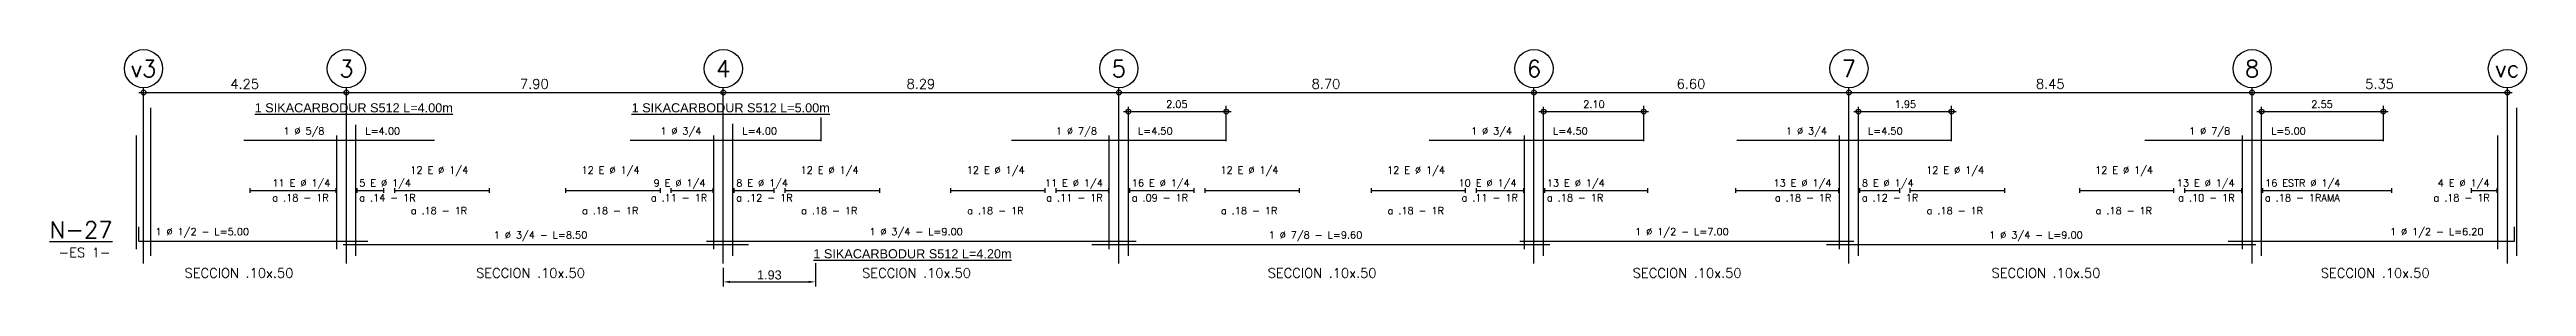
# Model space of a CAD drawing. Header units: millimetres. Extents: x 1 to 301, y -42 to 59.
# Drawn here: x 16.7 to 68.7, y -40.7 to -35.7 of the extents above; entities that cross this region are included whole.
import ezdxf
from ezdxf.enums import TextEntityAlignment as Align

# ---------------------------------------------------------------- set-up
doc = ezdxf.new("R2010")
doc.units = ezdxf.units.MM
doc.header["$LTSCALE"] = 0.0003
doc.header["$PDMODE"] = 34
doc.header["$PDSIZE"] = 0.1
for name, color, linetype in [('SIM-ACHURADOS', 8, 'Continuous'), ('SIM-COTAS', 1, 'Continuous'), ('SIM-FIBRACARB', 4, 'Continuous')]:
    doc.layers.add(name, color=color, linetype=linetype)
doc.styles.add('ARIAL EE', font='arial.ttf')
doc.styles.add('P140', font='SIMPLEX', dxfattribs={"height": 0.35})
doc.styles.add('P60', font='SIMPLEX', dxfattribs={"height": 0.16})
doc.styles.add('P80', font='SIMPLEX', dxfattribs={"height": 0.2})
doc.dimstyles.new('RE - STANDAR', dxfattribs={"dimtxt": 0.002, "dimasz": 0.0015, "dimexe": 0.001, "dimexo": 0.001, "dimgap": 0.0005, "dimtad": 1, "dimzin": 4, "dimdsep": 46, "dimtxsty": 'ARIAL EE', "dimcen": -0.001, "dimclrd": 256, "dimclre": 256, "dimclrt": 2, "dimadec": 0, "dimazin": 0, "dimtfac": 1, "dimtix": 1, "dimtofl": 0, "dimtmove": 1, "dimatfit": 0, "dimfxl": 0.0015, "dimtolj": 1, "dimtzin": 4, "dimlwd": -1, "dimlwe": -1, "dimarcsym": 0})

msp = doc.modelspace()

# ---------------------------------------------------------------- texts
at = {"layer": 'SIM-ACHURADOS', "style": 'P140'}
for s, p in [('v3', (18.718, -36.135)), ('3', (22.968, -36.135)), ('4', (30.868, -36.135)), ('5', (39.158, -36.135)), ('6', (47.858, -36.135)), ('7', (54.458, -36.135)), ('8', (62.908, -36.135)), ('vc', (68.258, -36.135))]:
    msp.add_text(s, height=0.35, dxfattribs=at).set_placement(p, align=Align.MIDDLE)
at = {"layer": 'SIM-ACHURADOS'}
for s, height, style, p in [('4.25', 0.2, 'P80', (20.538, -36.555)), ('7.90', 0.2, 'P80', (26.608, -36.555)), ('8.29', 0.2, 'P80', (34.708, -36.555)), ('2.05', 0.15, 'P60', (40.148, -36.955)), ('8.70', 0.2, 'P80', (43.198, -36.555)), ('2.10', 0.15, 'P60', (48.888, -36.955)), ('6.60', 0.2, 'P80', (50.848, -36.555)), ('1.95', 0.15, 'P60', (55.418, -36.955)), ('8.45', 0.2, 'P80', (58.378, -36.555)), ('2.55', 0.15, 'P60', (64.148, -36.955)), ('5.35', 0.2, 'P80', (65.278, -36.555)), ('1 %%c 5/8', 0.15, 'P60', (21.648, -37.515)), ('L=4.00', 0.15, 'P60', (23.368, -37.515)), ('1 %%c 3/4', 0.15, 'P60', (29.548, -37.515)), ('L=4.00', 0.15, 'P60', (31.268, -37.515)), ('1 %%c 7/8', 0.15, 'P60', (37.838, -37.515)), ('L=4.50', 0.15, 'P60', (39.558, -37.515)), ('1 %%c 3/4', 0.15, 'P60', (46.538, -37.515)), ('L=4.50', 0.15, 'P60', (48.258, -37.515)), ('1 %%c 3/4', 0.15, 'P60', (53.138, -37.515)), ('L=4.50', 0.15, 'P60', (54.858, -37.515)), ('1 %%c 7/8', 0.15, 'P60', (61.588, -37.515)), ('L=5.00', 0.15, 'P60', (63.308, -37.515)), ('12 E %%c 1/4', 0.15, 'P60', (24.308, -38.335)), ('12 E %%c 1/4', 0.15, 'P60', (27.898, -38.335)), ('12 E %%c 1/4', 0.15, 'P60', (32.488, -38.335)), ('12 E %%c 1/4', 0.15, 'P60', (35.968, -38.335)), ('12 E %%c 1/4', 0.15, 'P60', (41.288, -38.335)), ('12 E %%c 1/4', 0.15, 'P60', (44.778, -38.335)), ('12 E %%c 1/4', 0.15, 'P60', (56.078, -38.335)), ('12 E %%c 1/4', 0.15, 'P60', (59.618, -38.335)), ('a .18 - 1R', 0.15, 'P60', (21.418, -38.915)), ('11 E %%c 1/4', 0.15, 'P60', (21.418, -38.605)), ('5 E %%c 1/4', 0.15, 'P60', (23.238, -38.605)), ('a .14 - 1R', 0.15, 'P60', (23.238, -38.915)), ('a .11 - 1R', 0.15, 'P60', (29.348, -38.915)), ('9 E %%c 1/4', 0.15, 'P60', (29.408, -38.605)), ('8 E %%c 1/4', 0.15, 'P60', (31.138, -38.605)), ('a .12 - 1R', 0.15, 'P60', (31.138, -38.915)), ('11 E %%c 1/4', 0.15, 'P60', (37.608, -38.605)), ('a .11 - 1R', 0.15, 'P60', (37.638, -38.915)), ('a .09 - 1R', 0.15, 'P60', (39.428, -38.915)), ('16 E %%c 1/4', 0.15, 'P60', (39.428, -38.605)), ('10 E %%c 1/4', 0.15, 'P60', (46.278, -38.605)), ('a .11 - 1R', 0.15, 'P60', (46.338, -38.915)), ('a .18 - 1R', 0.15, 'P60', (48.128, -38.915)), ('13 E %%c 1/4', 0.15, 'P60', (48.128, -38.605)), ('13 E %%c 1/4', 0.15, 'P60', (52.878, -38.605)), ('a .18 - 1R', 0.15, 'P60', (52.908, -38.915)), ('8 E %%c 1/4', 0.15, 'P60', (54.728, -38.605)), ('a .12 - 1R', 0.15, 'P60', (54.728, -38.915)), ('13 E %%c 1/4', 0.15, 'P60', (61.328, -38.605)), ('a .10 - 1R', 0.15, 'P60', (61.358, -38.915)), ('a .18 - 1RAMA', 0.15, 'P60', (63.178, -38.915)), ('16 ESTR %%c 1/4', 0.15, 'P60', (63.178, -38.605)), ('a .18 - 1R', 0.15, 'P60', (66.708, -38.915)), ('4 E %%c 1/4', 0.15, 'P60', (66.798, -38.605)), ('1 %%c 1/2 - L=5.00', 0.15, 'P60', (18.968, -39.625)), ('a .18 - 1R', 0.15, 'P60', (24.318, -39.185)), ('a .18 - 1R', 0.15, 'P60', (27.908, -39.185)), ('a .18 - 1R', 0.15, 'P60', (32.498, -39.185)), ('1 %%c 3/4 - L=9.00', 0.15, 'P60', (33.928, -39.625)), ('a .18 - 1R', 0.15, 'P60', (35.978, -39.185)), ('a .18 - 1R', 0.15, 'P60', (41.298, -39.185)), ('a .18 - 1R', 0.15, 'P60', (44.788, -39.185)), ('1 %%c 1/2 - L=7.00', 0.15, 'P60', (49.978, -39.625)), ('a .18 - 1R', 0.15, 'P60', (56.088, -39.185)), ('a .18 - 1R', 0.15, 'P60', (59.628, -39.185)), ('1 %%c 1/2 - L=6.20', 0.15, 'P60', (65.798, -39.625)), ('-ES 1-', 0.2, 'P80', (16.938, -40.085)), ('1 %%c 3/4 - L=8.50', 0.15, 'P60', (26.058, -39.695)), ('1 %%c 7/8 - L=9.60', 0.15, 'P60', (42.298, -39.695)), ('1 %%c 3/4 - L=9.00', 0.15, 'P60', (57.398, -39.695)), ('SECCION .10x.50', 0.2, 'P80', (19.578, -40.515)), ('SECCION .10x.50', 0.2, 'P80', (25.688, -40.515)), ('SECCION .10x.50', 0.2, 'P80', (33.778, -40.515)), ('SECCION .10x.50', 0.2, 'P80', (42.278, -40.515)), ('SECCION .10x.50', 0.2, 'P80', (49.928, -40.515)), ('SECCION .10x.50', 0.2, 'P80', (57.448, -40.515)), ('SECCION .10x.50', 0.2, 'P80', (64.348, -40.515))]:
    msp.add_text(s, height=height, dxfattribs=dict(at, style=style)).set_placement(p)
at = {"layer": 'SIM-ACHURADOS', "style": 'P140'}
msp.add_text('%%UN-27', height=0.35, dxfattribs=at).set_placement((18.068, -39.685), align=Align.RIGHT)
at = {"layer": 'SIM-FIBRACARB', "char_height": 0.19, "attachment_point": 1, "style": 'ARIAL EE'}
for s, width, insert in [('{\\L1 SIKACARBODUR S512 L=4.00m}', 4.20958, (21.047, -36.86)), ('{\\L1 SIKACARBODUR S512 L=5.00m}', 4.60764, (28.947, -36.86)), ('{\\L1 SIKACARBODUR S512 L=4.20m}', 4.62507, (32.756, -39.917))]:
    msp.add_mtext_dynamic_manual_height_columns(s, width=width, gutter_width=0.00475, heights=[0], dxfattribs=dict(at, insert=insert))

# ---------------------------------------------------------------- blocks, each defined once
blk = doc.blocks.new('*D17')
at = {"layer": 'SIM-COTAS', "transparency": 16777216}
for p, q in [((30.868, -40.31), (30.868, -40.696)), ((32.798, -40.209), (32.798, -40.696)), ((31.01, -40.601), (32.655, -40.601))]:
    blk.add_line(p, q, dxfattribs=at)
for points in [[(31.01, -40.577), (31.01, -40.625), (30.868, -40.601)], [(32.655, -40.577), (32.655, -40.625), (32.798, -40.601)]]:
    blk.add_solid(points, dxfattribs=at)
at = {"layer": 'SIM-COTAS', "color": 2, "transparency": 16777216, "insert": (31.833, -40.457), "char_height": 0.19, "attachment_point": 5, "style": 'ARIAL EE'}
blk.add_mtext('\\A1;1.93', dxfattribs=at)

# ---------------------------------------------------------------- dimensions: what is measured, and where the dimension line sits
at = {"layer": 'SIM-COTAS'}
dim = msp.add_linear_dim(base=(32.798, -40.601), p1=(30.868, -40.215), p2=(32.798, -40.114), dimstyle='RE - STANDAR', dxfattribs=at)
dim.commit()
dim.dimension.update_dxf_attribs({"geometry": '*D17', "text_midpoint": (31.833, -40.457)})

# ---------------------------------------------------------------- linework, layer by layer
at = {"layer": 'SIM-ACHURADOS'}
for p, q in [((18.718, -40.215), (18.718, -36.535)), ((18.718, -36.635), (68.258, -36.635)), ((22.968, -40.215), (22.968, -36.535)), ((30.868, -40.215), (30.868, -36.535)), ((39.158, -40.215), (39.158, -36.535)), ((47.858, -40.215), (47.858, -36.535)), ((54.458, -40.215), (54.458, -36.535)), ((62.908, -40.215), (62.908, -36.535)), ((68.258, -40.215), (68.258, -36.535)), ((18.868, -40.055), (18.868, -36.955)), ((23.168, -40.055), (23.168, -37.312)), ((31.068, -40.055), (31.068, -37.288)), ((32.918, -37.655), (32.918, -37.16)), ((39.358, -40.055), (39.358, -36.955)), ((39.358, -37.035), (41.408, -37.035)), ((41.408, -37.655), (41.408, -36.915)), ((48.058, -40.055), (48.058, -36.955)), ((48.058, -37.035), (50.158, -37.035)), ((50.158, -37.655), (50.158, -36.915)), ((54.658, -40.055), (54.658, -36.955)), ((54.658, -37.035), (56.608, -37.035)), ((56.608, -37.655), (56.608, -36.915)), ((63.108, -40.055), (63.108, -36.955)), ((63.108, -37.035), (65.658, -37.035)), ((65.658, -37.655), (65.658, -36.915)), ((68.458, -40.055), (68.458, -36.955)), ((18.568, -39.915), (18.568, -37.535)), ((20.818, -37.635), (24.818, -37.635)), ((22.768, -39.915), (22.768, -37.535)), ((28.918, -37.635), (32.918, -37.635)), ((30.668, -39.915), (30.668, -37.535)), ((36.908, -37.635), (41.408, -37.635)), ((38.958, -39.915), (38.958, -37.535)), ((45.658, -37.635), (50.158, -37.635)), ((47.658, -39.915), (47.658, -37.535)), ((52.108, -37.635), (56.608, -37.635)), ((54.258, -39.915), (54.258, -37.535)), ((60.658, -37.635), (65.658, -37.635)), ((62.708, -39.915), (62.708, -37.535)), ((68.058, -39.915), (68.058, -37.535)), ((20.948, -38.635), (20.948, -38.735)), ((20.948, -38.685), (22.748, -38.685)), ((22.748, -38.635), (22.748, -38.735)), ((23.188, -38.635), (23.188, -38.735)), ((23.188, -38.685), (23.748, -38.685)), ((23.748, -38.635), (23.748, -38.735)), ((23.978, -38.635), (23.978, -38.735)), ((23.978, -38.685), (25.958, -38.685)), ((25.958, -38.635), (25.958, -38.735)), ((27.558, -38.635), (27.558, -38.735)), ((27.558, -38.685), (29.548, -38.685)), ((29.548, -38.635), (29.548, -38.735)), ((29.768, -38.635), (29.768, -38.735)), ((29.768, -38.685), (30.648, -38.685)), ((30.648, -38.635), (30.648, -38.735)), ((31.088, -38.635), (31.088, -38.735)), ((31.088, -38.685), (31.928, -38.685)), ((31.928, -38.635), (31.928, -38.735)), ((32.158, -38.635), (32.158, -38.735)), ((32.158, -38.685), (34.138, -38.685)), ((34.138, -38.635), (34.138, -38.735)), ((35.628, -38.635), (35.628, -38.735)), ((35.628, -38.685), (37.608, -38.685)), ((37.608, -38.635), (37.608, -38.735)), ((37.838, -38.635), (37.838, -38.735)), ((37.838, -38.685), (38.938, -38.685)), ((38.938, -38.635), (38.938, -38.735)), ((39.378, -38.635), (39.378, -38.735)), ((39.378, -38.685), (40.728, -38.685)), ((40.728, -38.635), (40.728, -38.735)), ((40.958, -38.635), (40.958, -38.735)), ((40.958, -38.685), (42.938, -38.685)), ((42.938, -38.635), (42.938, -38.735)), ((44.448, -38.635), (44.448, -38.735)), ((44.448, -38.685), (46.418, -38.685)), ((46.418, -38.635), (46.418, -38.735)), ((46.648, -38.635), (46.648, -38.735)), ((46.648, -38.685), (47.638, -38.685)), ((47.638, -38.635), (47.638, -38.735)), ((48.078, -38.635), (48.078, -38.735)), ((48.078, -38.685), (50.238, -38.685)), ((50.238, -38.635), (50.238, -38.735)), ((52.078, -38.635), (52.078, -38.735)), ((52.078, -38.685), (54.238, -38.685)), ((54.238, -38.635), (54.238, -38.735)), ((54.678, -38.635), (54.678, -38.735)), ((54.678, -38.685), (55.518, -38.685)), ((55.518, -38.635), (55.518, -38.735)), ((55.738, -38.635), (55.738, -38.735)), ((55.738, -38.685), (57.718, -38.685)), ((57.718, -38.635), (57.718, -38.735)), ((59.288, -38.635), (59.288, -38.735)), ((59.288, -38.685), (61.258, -38.685)), ((61.258, -38.635), (61.258, -38.735)), ((61.488, -38.635), (61.488, -38.735)), ((61.488, -38.685), (62.688, -38.685)), ((62.688, -38.635), (62.688, -38.735)), ((63.128, -38.635), (63.128, -38.735)), ((63.128, -38.685), (65.828, -38.685)), ((65.828, -38.635), (65.828, -38.735)), ((67.498, -38.635), (67.498, -38.735)), ((67.498, -38.685), (68.038, -38.685)), ((68.038, -38.635), (68.038, -38.735)), ((18.618, -39.745), (18.618, -39.445)), ((68.408, -39.745), (68.408, -39.445)), ((18.618, -39.745), (23.418, -39.745)), ((22.898, -39.815), (31.398, -39.815)), ((30.518, -39.745), (39.518, -39.745)), ((38.588, -39.815), (48.188, -39.815)), ((47.558, -39.745), (54.558, -39.745)), ((53.988, -39.815), (62.988, -39.815)), ((62.408, -39.745), (68.408, -39.745))]:
    msp.add_line(p, q, dxfattribs=at)
for centre in [(18.718, -36.135), (22.968, -36.135), (30.868, -36.135), (39.158, -36.135), (47.858, -36.135), (54.458, -36.135), (62.908, -36.135), (68.258, -36.135)]:
    msp.add_circle(centre, 0.4, dxfattribs=at)
for p in [(18.718, -36.635), (22.968, -36.635), (30.868, -36.635), (39.158, -36.635), (47.858, -36.635), (54.458, -36.635), (62.908, -36.635), (68.258, -36.635), (39.358, -37.035), (41.408, -37.035), (48.058, -37.035), (50.158, -37.035), (54.658, -37.035), (56.608, -37.035), (63.108, -37.035), (65.658, -37.035)]:
    msp.add_point(p, dxfattribs=at)

msp.set_redraw_order([(e.dxf.handle, doc.entitydb.next_handle()) for e in msp.query("TEXT MTEXT ATTDEF DIMENSION ARC_DIMENSION")])  # texts and dimensions are drawn at this point

doc.saveas('drawing.dxf')
